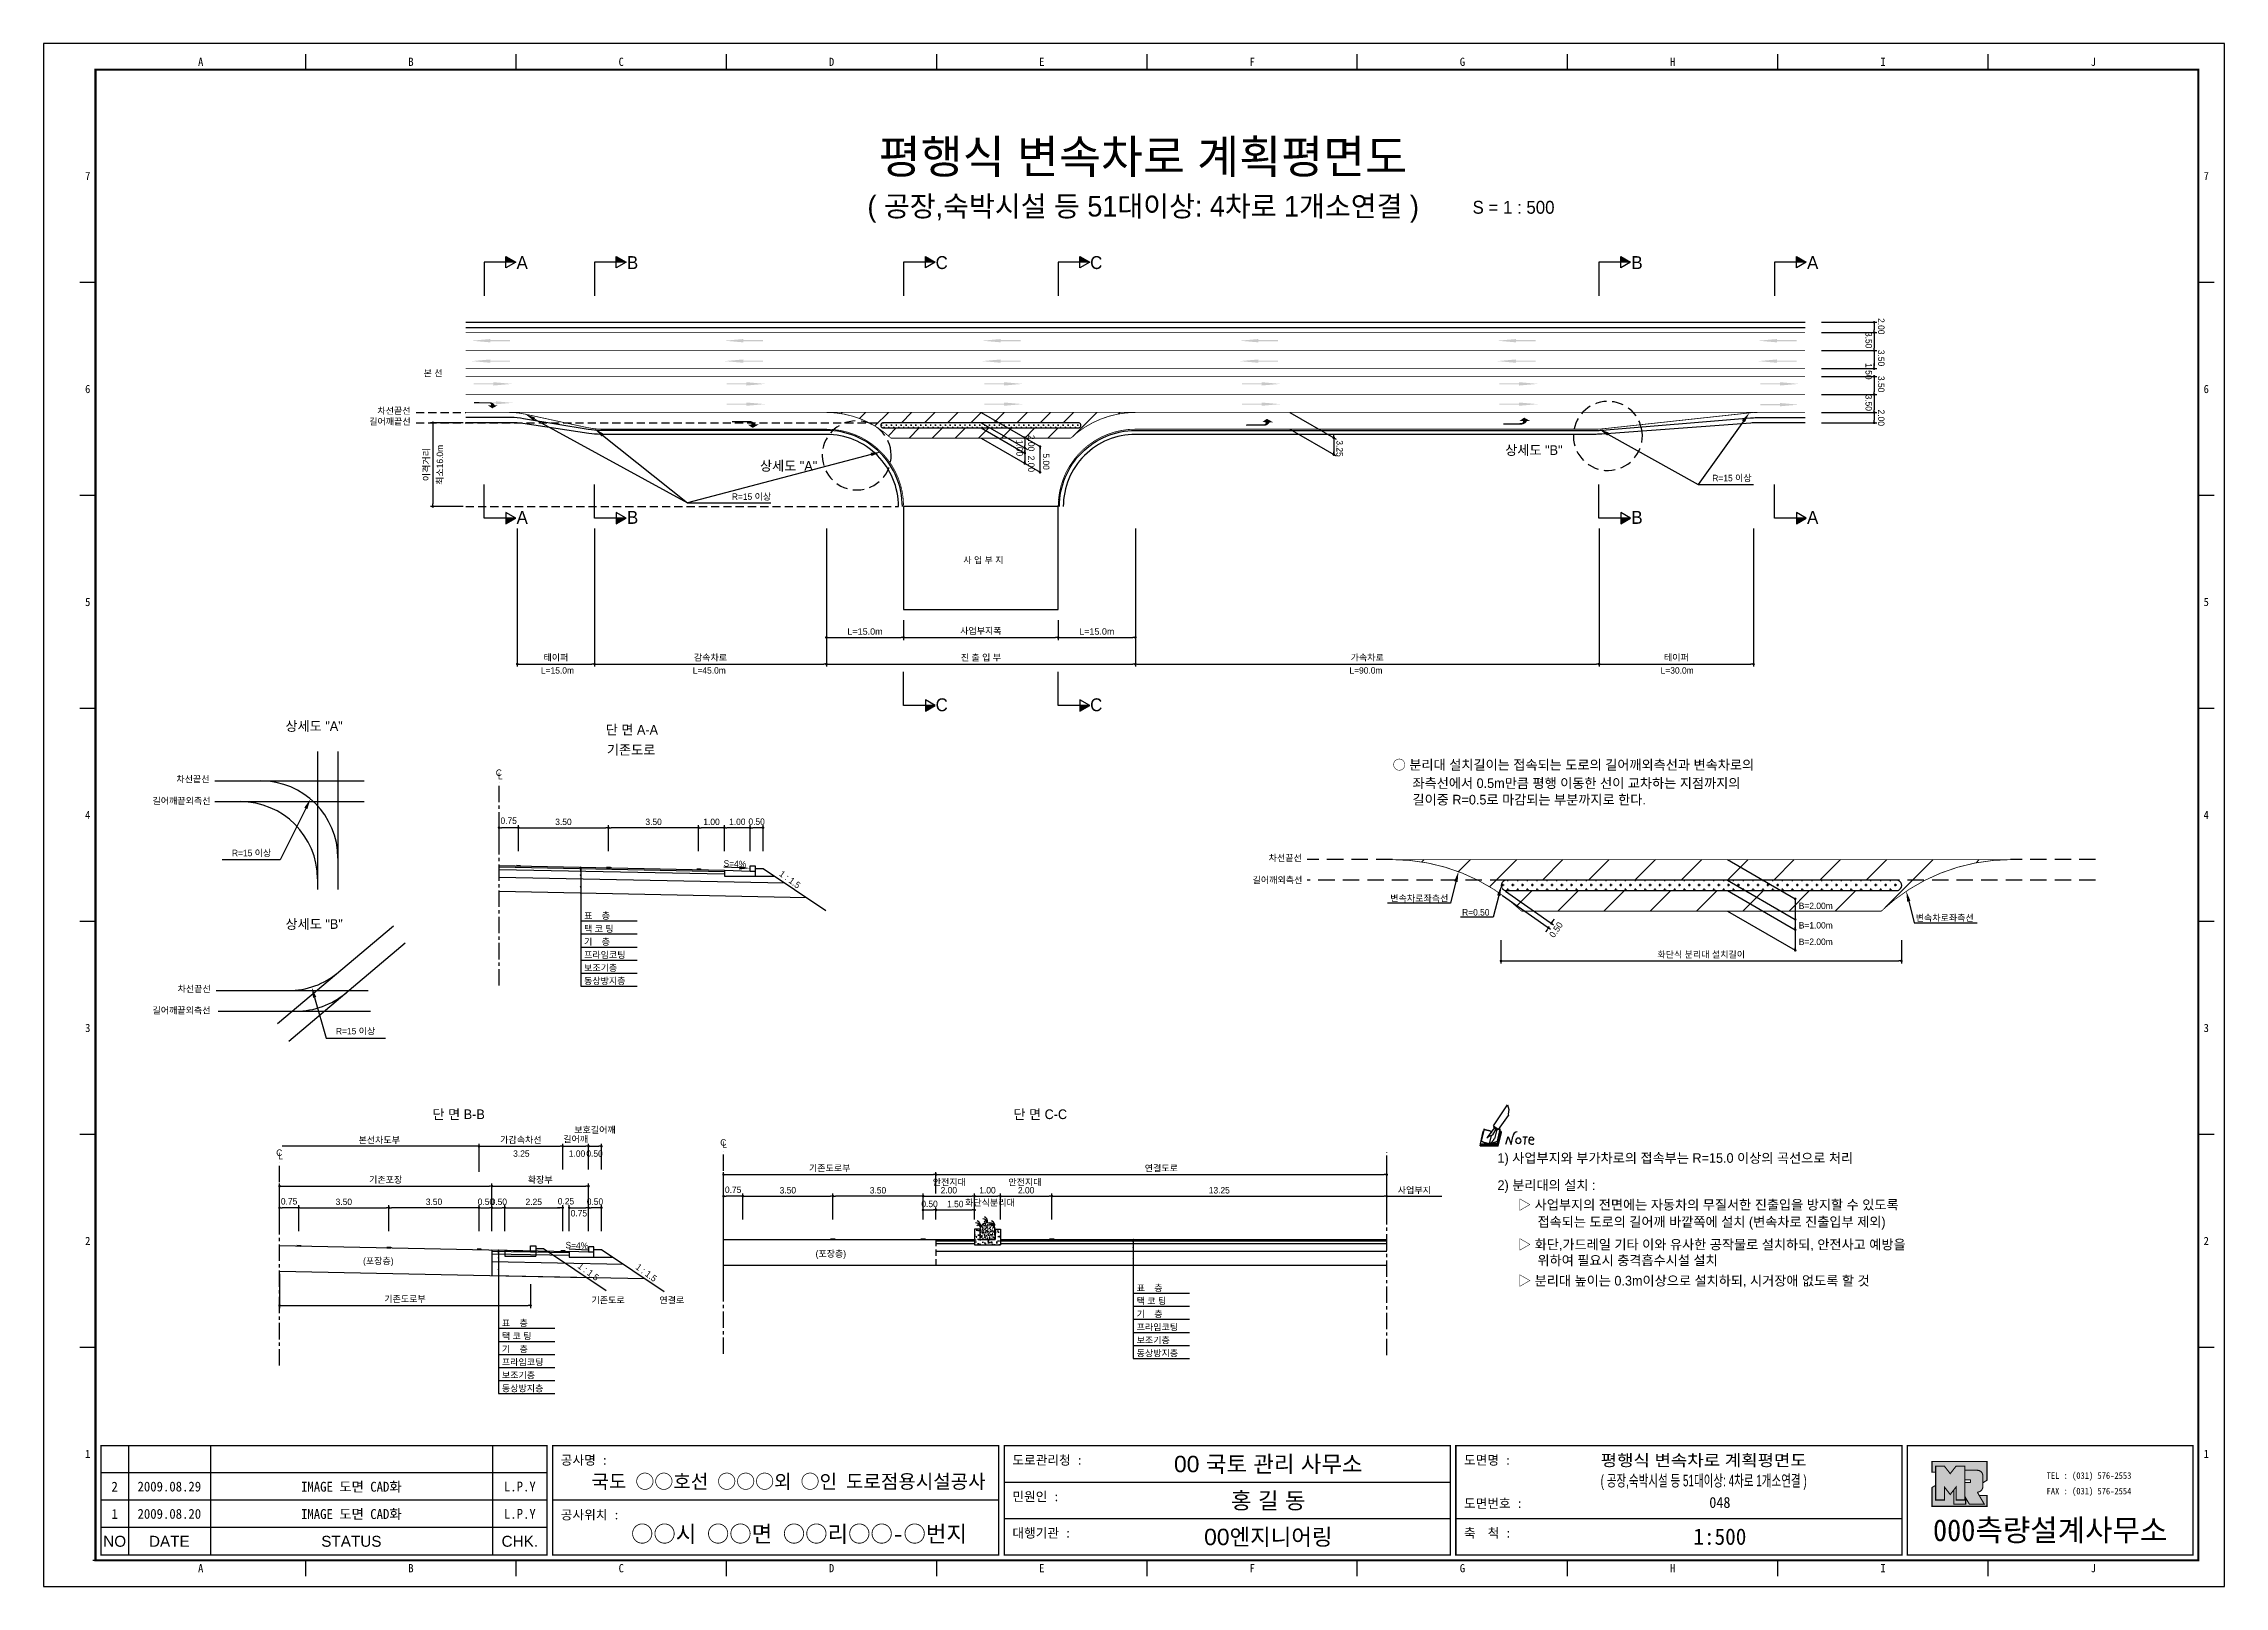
# Model space of a CAD drawing. Header units: millimetres. Extents: x 491 to 914, y -3 to 296.
import ezdxf
from ezdxf.enums import TextEntityAlignment as Align

# ---------------------------------------------------------------- set-up
doc = ezdxf.new("R2010")
doc.units = ezdxf.units.MM
doc.linetypes.add('CENTER', pattern=[50.8, 31.75, -6.35, 6.35, -6.35])
doc.linetypes.add('HIDDEN', pattern=[9.525, 6.35, -3.175])
for name, color, linetype in [('CC-GSTR-0004', 4, 'Continuous'), ('CM-LANE-0030', 30, 'Continuous'), ('CZ-DIMT-0002', 7, 'Continuous'), ('CZ-EXST-0002', 1, 'Continuous'), ('CZ-LIN1-0007', 7, 'Continuous'), ('CZ-LIN2-0003', 3, 'Continuous'), ('CZ-LINE-0001', 7, 'Continuous'), ('CZ-TEXT-BOX0', 7, 'Continuous'), ('TITLE', 7, 'Continuous')]:
    doc.layers.add(name, color=color, linetype=linetype)
doc.styles.add('견고딕', font='arial.ttf')
doc.styles.add('돋움', font='')
doc.styles.add('돋음체', font='')
doc.styles.get('돋움').set_extended_font_data('Dotum')
doc.styles.get('돋음체').set_extended_font_data('DotumChe')

msp = doc.modelspace()

# ---------------------------------------------------------------- texts
at = {"layer": 'CZ-DIMT-0002', "style": '돋움'}
for s, height, p in [('A', 2.5, (583.97, 253.74)), ('B', 2.5, (605.4, 253.74)), ('C', 2.5, (665.41, 253.74)), ('C', 2.5, (695.41, 253.74)), ('B', 2.5, (800.4, 253.74)), ('A', 2.5, (834.5, 253.74)), ('본 선', 1.25, (566.68, 232.29)), ('차선끝선', 1.25, (559.09, 224.99)), ('길어깨끝선', 1.25, (558.29, 222.9)), ('상세도 "B"', 1.875, (780.37, 217.35)), ('상세도 "A"', 1.875, (635.69, 214.29)), ('R=15 이상', 1.25, (818.83, 211.93)), ('R=15 이상', 1.25, (628.49, 208.32)), ('A', 2.5, (583.97, 204.29)), ('B', 2.5, (605.4, 204.29)), ('B', 2.5, (800.4, 204.29)), ('A', 2.5, (834.5, 204.29)), ('사 업 부 지', 1.25, (673.51, 196)), ('L=15.0m', 1.25, (590.82, 174.6)), ('L=45.0m', 1.25, (620.29, 174.6)), ('L=90.0m', 1.25, (747.77, 174.6)), ('L=30.0m', 1.25, (808.19, 174.6)), ('C', 2.5, (665.41, 167.93)), ('C', 2.5, (695.41, 167.93)), ('차선끝선', 1.25, (520.06, 153.49)), ('C', 1.25, (579.44, 154.75)), ('L', 1.25, (579.7, 154.1)), ('길어깨끝외측선', 1.25, (517.83, 149.29)), ('R=15 이상', 1.25, (531.44, 139.17)), ('차선끝선', 1.25, (732.11, 138.21)), ('차선끝선', 1.25, (520.29, 112.81)), ('길어깨끝외측선', 1.25, (517.83, 108.63)), ('R=15 이상', 1.25, (551.63, 104.6)), ('C', 1.25, (536.81, 81.01)), ('L', 1.25, (537.07, 80.36)), ('C', 1.25, (623.01, 82.99)), ('L', 1.25, (623.27, 82.59))]:
    msp.add_text(s, height=height, dxfattribs=at).set_placement(p, align=Align.MIDDLE_CENTER)
for s, rotation, p in [('2.00', 270, (847.19, 242.97)), ('3.50', 270, (844.75, 240.28)), ('1.50', 270, (844.75, 234.22)), ('3.50', 270, (847.19, 236.81)), ('3.50', 270, (847.19, 231.74)), ('3.50', 270, (844.75, 228.13)), ('2.00', 270, (847.19, 225.21)), ('최소16.0m', 90, (568.62, 210.6))]:
    msp.add_text(s, height=1.25, rotation=rotation, dxfattribs=at).set_placement(p)
for s, p in [('○ 분리대 설치길이는 접속되는 도로의 길어깨외측선과 변속차로의', (752.96, 156.28)), ('좌측선에서 0.5m만큼 평행 이동한 선이 교차하는 지점까지의', (756.81, 152.72)), ('길이중 R=0.5로 마감되는 부분까지로 한다.', (756.81, 149.52)), ('1) 사업부지와 부가차로의 접속부는 R=15.0 이상의 곡선으로 처리', (773.31, 79.98)), ('2) 분리대의 설치 :', (773.31, 74.71)), ('▷ 사업부지의 전면에는 자동차의 무질서한 진출입을 방지할 수 있도록', (777.29, 70.91)), ('접속되는 도로의 길어깨 바깥쪽에 설치 (변속차로 진출입부 제외)', (781.07, 67.59)), ('▷ 화단,가드레일 기타 이와 유사한 공작물로 설치하되, 안전사고 예방을', (777.29, 63.19)), ('위하여 필요시 충격흡수시설 설치', (781.07, 60.12)), ('▷ 분리대 높이는 0.3m이상으로 설치하되, 시거장애 없도록 할 것', (777.29, 56.17))]:
    msp.add_text(s, height=1.875, dxfattribs=at).set_placement(p, align=Align.MIDDLE_LEFT)
for s, rotation, p in [('S=4%', 357.7094, (625.27, 137.08)), ('1 : 1.5', 323.8881, (635.94, 134.04)), ('S=4%', 357.7094, (594.58, 63.01)), ('1 : 1.5', 323.8881, (596.82, 57.92)), ('1 : 1.5', 323.8881, (608.07, 57.72))]:
    msp.add_text(s, height=1.25, rotation=rotation, dxfattribs=at).set_placement(p, align=Align.MIDDLE_CENTER)
for s, p in [('길어깨외측선', (725.76, 133.3)), ('표    층', (595.98, 126.37)), ('변속차로좌측선', (752.5, 129.75)), ('R=0.50', (766.44, 127.03)), ('B=2.00m', (831.8, 128.29)), ('변속차로좌측선', (854.49, 125.95)), ('택 코 팅', (595.98, 123.84)), ('B=1.00m', (831.8, 124.51)), ('프라임코팅', (595.98, 118.78)), ('기    층', (595.98, 121.31)), ('B=2.00m', (831.8, 121.32)), ('보조기층', (595.98, 116.25)), ('동상방지층', (595.98, 113.72)), ('3.25', (582.22, 80.21)), ('1.00', (593.03, 80.21)), ('0.50', (596.43, 80.21)), ('안전지대', (663.68, 74.67)), ('화단식분리대', (669.95, 70.69)), ('안전지대', (678.34, 74.67)), ('사업부지', (753.95, 73.1)), ('(포장층)', (553.08, 59.37)), ('(포장층)', (640.93, 60.78)), ('표    층', (703.26, 54.13)), ('기존도로', (597.42, 51.77)), ('연결로', (610.61, 51.77)), ('택 코 팅', (703.26, 51.6)), ('표    층', (580.03, 47.32)), ('프라임코팅', (703.26, 46.53)), ('기    층', (703.26, 49.07)), ('기    층', (580.03, 42.26)), ('택 코 팅', (580.03, 44.79)), ('보조기층', (703.26, 44)), ('동상방지층', (703.26, 41.47)), ('프라임코팅', (580.03, 39.73)), ('보조기층', (580.03, 37.2)), ('동상방지층', (580.03, 34.66))]:
    msp.add_text(s, height=1.25, dxfattribs=at).set_placement(p)
at = {"layer": 'CZ-DIMT-0002', "char_height": 1.25, "attachment_point": 5, "style": '돋움'}
for s, insert, rotation in [('\\A1;2.00', (682.79, 218.71), 270), ('1.00', (680.53, 217.76), 270), ('2.00', (682.79, 214.68), 270), ('5.00', (685.68, 215.11), 270), ('3.25', (742.67, 217.65), 270), ('\\A1;0.50', (784.68, 124.27), 54.9032)]:
    msp.add_mtext(s, dxfattribs=dict(at, insert=insert, rotation=rotation))
at = {"layer": 'CZ-DIMT-0002', "insert": (556.22, 83.4), "char_height": 1.25, "attachment_point": 5, "style": '돋움'}
msp.add_mtext('본선차도부', dxfattribs=at)
at = {"layer": 'CZ-LINE-0001', "insert": (565.44, 214.53), "char_height": 1.25, "attachment_point": 5, "rotation": 90, "style": '돋움'}
msp.add_mtext('\\A1;이격거리', dxfattribs=at)
at = {"layer": 'CZ-LINE-0001', "char_height": 1.25, "attachment_point": 5, "style": '돋움'}
for s, insert in [('\\A1;{\\fArial|b0|i0|c0|p32;L=15.0m}', (650.52, 182.14)), ('\\A1;사업부지폭', (673.02, 182.2)), ('\\A1;{\\fArial|b0|i0|c0|p32;L=15.0m}', (695.52, 182.14)), ('\\A1;테이퍼', (590.52, 177.03)), ('\\A1;감속차로', (620.52, 177.03)), ('\\A1;진 출 입 부', (673.02, 177.03)), ('\\A1;가속차로', (748.02, 177.03)), ('\\A1;테이퍼', (808.02, 177.03)), ('\\A1;0.75', (581.35, 145.43)), ('\\A1;3.50', (591.98, 145.21)), ('\\A1;3.50', (609.48, 145.21)), ('\\A1;1.00', (620.73, 145.21)), ('\\A1;1.00', (625.73, 145.21)), ('\\A1;0.50', (629.48, 145.24)), ('\\A1;화단식 분리대 설치길이', (812.86, 119.41)), ('\\A1;보호길어깨', (598.1, 85.37)), ('\\A1;가감속차선', (583.72, 83.45)), ('\\A1;길어깨', (594.35, 83.58)), ('\\A1;기존포장', (557.47, 75.7)), ('\\A1;확장부', (587.47, 75.7)), ('\\A1;기존도로부', (643.67, 77.94)), ('\\A1;연결도로', (708.05, 77.93)), ('\\A1;0.75', (538.72, 71.57)), ('\\A1;3.50', (549.35, 71.47)), ('\\A1;3.50', (566.85, 71.47)), ('\\A1;0.50', (576.93, 71.48)), ('\\A1;0.50', (579.43, 71.48)), ('\\A1;2.25', (586.22, 71.47)), ('\\A1;0.25', (592.47, 71.58)), ('\\A1;0.50', (598.1, 71.5)), ('\\A1;0.75', (624.92, 73.81)), ('\\A1;3.50', (635.55, 73.71)), ('\\A1;3.50', (653.05, 73.71)), ('\\A1;2.00', (666.8, 73.71)), ('\\A1;1.00', (674.3, 73.71)), ('\\A1;2.00', (681.8, 73.71)), ('\\A1;13.25', (719.3, 73.71)), ('\\A1;0.75', (594.97, 69.25)), ('\\A1;0.50', (663.05, 71.06)), ('\\A1;1.50', (668.05, 71.04)), ('\\A1;기존도로부', (561.22, 52.56))]:
    msp.add_mtext(s, dxfattribs=dict(at, insert=insert))
at = {"layer": 'CZ-TEXT-BOX0', "style": '돋움'}
for s, p in [('상세도 "A"', (543.57, 163.8)), ('단 면 A-A', (605.26, 163.08)), ('기존도로', (605.11, 159.18)), ('상세도 "B"', (543.58, 125.38)), ('단 면 B-B', (571.63, 88.47)), ('단 면 C-C', (684.54, 88.47))]:
    msp.add_text(s, height=1.875, dxfattribs=at).set_placement(p, align=Align.MIDDLE_CENTER)
at = {"layer": 'TITLE', "color": 3, "linetype": 'Continuous', "style": '돋음체'}
for s, p in [('A', (521.56, 292.7)), ('B', (562.38, 292.7)), ('C', (603.2, 292.7)), ('D', (644.03, 292.7)), ('E', (684.85, 292.7)), ('F', (725.68, 292.7)), ('G', (766.5, 292.7)), ('H', (807.33, 292.7)), ('I', (848.15, 292.7)), ('J', (888.98, 292.7)), ('7', (499.63, 270.53)), ('7', (910.9, 270.53)), ('6', (499.63, 229.2)), ('6', (910.9, 229.2)), ('5', (499.63, 187.87)), ('5', (910.9, 187.87)), ('4', (499.63, 146.54)), ('4', (910.9, 146.54)), ('3', (499.63, 105.21)), ('3', (910.9, 105.21)), ('2', (499.63, 63.89)), ('2', (910.9, 63.89)), ('1', (499.63, 22.56)), ('1', (910.9, 22.56)), ('A', (521.56, 0.38)), ('B', (562.38, 0.38)), ('C', (603.2, 0.38)), ('D', (644.03, 0.38)), ('E', (684.85, 0.38)), ('F', (725.68, 0.38)), ('G', (766.5, 0.38)), ('H', (807.33, 0.38)), ('I', (848.15, 0.38)), ('J', (888.98, 0.38))]:
    msp.add_text(s, height=1.59, dxfattribs=at).set_placement(p, align=Align.MIDDLE)
at = {"layer": 'TITLE', "style": '돋움'}
for s, height, p in [('평행식 변속차로 계획평면도', 6.5, (704.48, 274.31)), ('( 공장,숙박시설 등 51대이상: 4차로 1개소연결 )', 4, (704.53, 264.68))]:
    msp.add_text(s, height=height, dxfattribs=at).set_placement(p, align=Align.MIDDLE_CENTER)
msp.add_text('S = 1 : 500', height=2.5, dxfattribs=at).set_placement((768.47, 264.47), align=Align.MIDDLE_LEFT)
at = {"layer": 'TITLE', "style": '돋음체'}
for s, p in [('공사명 : ', (591.47, 20.46)), ('도로관리청 :', (679.14, 20.46)), ('도면명 :', (766.81, 20.46)), ('민원인 :', (679.14, 13.38)), ('도면번호 :', (766.81, 12.06)), ('공사위치 :', (591.47, 9.84)), ('대행기관 :', (679.14, 6.31)), ('축  척 :', (766.81, 6.31))]:
    msp.add_text(s, height=1.804, dxfattribs=at).set_placement(p)
at = {"layer": 'TITLE', "color": 7, "linetype": 'Continuous'}
for s, height, style, p in [('00 국토 관리 사무소', 3.1832, '견고딕', (728.81, 20.63)), ('국도 ○○호선 ○○○외 ○인 도로점용시설공사', 2.7, '돋음체', (635.68, 17.24)), ('홍 길 동', 3.183, '견고딕', (728.81, 13.56)), ('○○시 ○○면 ○○리○○-○번지', 3.1832, '돋음체', (637.71, 7.08)), ('00엔지니어링', 3.183, '견고딕', (728.81, 6.48))]:
    msp.add_text(s, height=height, dxfattribs=dict(at, style=style)).set_placement(p, align=Align.MIDDLE)
at = {"layer": 'TITLE', "style": '돋움'}
for s, width, p, p2 in [('평행식 변속차로 계획평면도', 1.010039, (793.34, 20.2), (833.34, 20.2)), ('( 공장,숙박시설 등 51대이상: 4차로 1개소연결 )', 0.586912, (793.34, 16.25), (833.34, 16.25))]:
    msp.add_text(s, height=2.25, dxfattribs=dict(at, width=width)).set_placement(p, p2, align=Align.FIT)
at = {"layer": 'TITLE', "color": 1, "linetype": 'Continuous', "style": '돋음체'}
msp.add_text('2', height=1.91, dxfattribs=at).set_placement((504.86, 16.21), align=Align.MIDDLE)
at = {"layer": 'TITLE', "linetype": 'Continuous'}
for s, height, style, p in [('2009.08.29', 1.91, '돋음체', (515.47, 16.21)), ('L.P.Y', 1.91, '돋음체', (583.51, 16.21)), ('048', 2.122, '돋음체', (816.48, 13.12)), ('1', 1.91, '돋음체', (504.86, 10.91)), ('2009.08.20', 1.91, '돋음체', (515.47, 10.91)), ('L.P.Y', 1.91, '돋음체', (583.51, 10.91)), ('NO', 2.122, '견고딕', (504.86, 5.6)), ('DATE', 2.122, '견고딕', (515.47, 5.6)), ('STATUS', 2.122, '견고딕', (550.81, 5.6)), ('CHK.', 2.122, '견고딕', (583.51, 5.6)), ('1:500', 3.183, '돋음체', (816.48, 6.48))]:
    msp.add_text(s, height=height, dxfattribs=dict(at, style=style)).set_placement(p, align=Align.MIDDLE)
at = {"layer": 'TITLE', "style": '돋음체'}
for p in [(550.81, 16.21), (550.81, 10.91)]:
    msp.add_text('IMAGE 도면 CAD화', height=1.9099, dxfattribs=at).set_placement(p, align=Align.MIDDLE)
at = {"layer": 'TITLE', "color": 180, "style": '돋음체'}
for s, p in [('TEL : (031) 576-2553', (879.91, 17.72)), ('FAX : (031) 576-2554', (879.91, 14.7))]:
    msp.add_text(s, height=1.2733, dxfattribs=at).set_placement(p)
msp.add_text('000측량설계사무소', height=4.244, dxfattribs=at).set_placement((880.61, 5.63), align=Align.CENTER)

# ---------------------------------------------------------------- blocks, each defined once
blk = doc.blocks.new('note')
for p, q in [((0.85, 3.5), (3.53, 7.57)), ((1.8, 2.79), (3.74, 5.46)), ((3.53, 7.57), (3.8, 6.64)), ((3.8, 6.64), (3.69, 5.72)), ((3.69, 5.72), (3.74, 5.46)), ((-1.24, 2.36), (-1.77, 0)), ((-1.77, 0), (1.77, 0)), ((-1.77, 0), (-1.77, -0.3)), ((-1.53, 0.52), (-1.55, 0.54)), ((-1.01, 2.9), (-1.53, 0.52)), ((-1.48, 0.48), (-1.53, 0.52)), ((-1.43, 0.44), (-1.48, 0.48)), ((-1.38, 0.41), (-1.43, 0.44)), ((-1.33, 0.4), (-1.38, 0.41)), ((-1.27, 0.37), (-1.33, 0.4)), ((-1.22, 0.35), (-1.27, 0.37)), ((-1.13, 2.36), (-1.24, 2.36)), ((-1.17, 0.33), (-1.22, 0.35)), ((-1.12, 0.32), (-1.17, 0.33)), ((-1.02, 0.25), (-1.12, 0.32)), ((-0.97, 0.22), (-1.02, 0.25)), ((-1, 2.9), (-1.01, 2.9)), ((-0.98, 2.85), (-1, 2.9)), ((-0.95, 2.8), (-0.98, 2.85)), ((-0.93, 0.21), (-0.97, 0.22)), ((-0.9, 2.75), (-0.95, 2.8)), ((-0.88, 0.19), (-0.93, 0.21)), ((-0.85, 2.72), (-0.9, 2.75)), ((-0.8, 0.18), (-0.88, 0.19)), ((-0.79, 2.69), (-0.85, 2.72)), ((-0.75, 0.17), (-0.8, 0.18)), ((-0.74, 2.68), (-0.79, 2.69)), ((-0.7, 0.16), (-0.75, 0.17)), ((-0.69, 2.65), (-0.74, 2.68)), ((-0.64, 0.15), (-0.7, 0.16)), ((-0.64, 2.65), (-0.69, 2.65)), ((-0.59, 2.63), (-0.64, 2.65)), ((-0.58, 0.14), (-0.64, 0.15)), ((-0.54, 2.62), (-0.59, 2.63)), ((-0.53, 0.13), (-0.58, 0.14)), ((-0.48, 2.61), (-0.54, 2.62)), ((-0.48, 0.12), (-0.53, 0.13)), ((-0.43, 2.61), (-0.48, 2.61)), ((-0.43, 0.11), (-0.48, 0.12)), ((0.75, 2.77), (-0.46, 1.16)), ((0.37, 2.24), (-0.46, 1.16)), ((-0.46, 1.16), (-0.08, 1.47)), ((-0.38, 2.59), (-0.43, 2.61)), ((-0.38, 0.08), (-0.43, 0.11)), ((-0.33, 2.59), (-0.38, 2.59)), ((-0.29, 0.06), (-0.38, 0.08)), ((-0.27, 2.58), (-0.33, 2.59)), ((-0.23, 0.05), (-0.29, 0.06)), ((-0.22, 2.57), (-0.27, 2.58)), ((-0.16, 0.04), (-0.23, 0.05)), ((-0.17, 2.56), (-0.22, 2.57)), ((-0.12, 2.55), (-0.17, 2.56)), ((-0.11, 0.03), (-0.16, 0.04)), ((-0.07, 2.53), (-0.12, 2.55)), ((-0.04, 0.02), (-0.11, 0.03)), ((-0.08, 1.47), (0.72, 1.75)), ((-0.01, 2.51), (-0.07, 2.53)), ((-0.05, -0.3), (-0.05, 0)), ((0, 0), (-0.04, 0.02)), ((0.04, 2.5), (-0.01, 2.51)), ((0.37, 1.63), (0, 0)), ((0, 0), (1.6, 0.53)), ((0, 0), (1.65, 0.18)), ((0, 0.01), (0.06, 0.04)), ((0, -0.3), (0, 0)), ((0.09, 2.48), (0.04, 2.5)), ((0.05, -0.3), (0.05, 0)), ((0.06, 0.04), (0.11, 0.07)), ((0.14, 2.48), (0.09, 2.48)), ((0.11, 0.07), (0.16, 0.09)), ((0.2, 2.47), (0.14, 2.48)), ((0.16, 0.09), (0.21, 0.12)), ((0.26, 2.43), (0.18, 2.46)), ((0.21, 0.12), (0.27, 0.14)), ((0.34, 2.4), (0.26, 2.43)), ((0.27, 0.14), (0.36, 0.19)), ((0.45, 2.37), (0.34, 2.4)), ((0.36, 0.19), (0.41, 0.22)), ((0.41, 0.22), (0.46, 0.27)), ((0.46, 0.27), (0.51, 0.3)), ((0.51, 0.3), (0.56, 0.34)), ((0.56, 0.34), (0.6, 0.4)), ((0.6, 0.4), (0.64, 0.45)), ((0.64, 0.45), (0.67, 0.51)), ((0.67, 0.51), (0.74, 0.58)), ((0.72, 1.75), (1.16, 2.53)), ((0.74, 0.58), (0.79, 0.63)), ((1, 3.1), (0.75, 2.77)), ((0.79, 0.63), (0.83, 0.68)), ((0.83, 0.68), (0.86, 0.73)), ((0.85, 3.5), (1.8, 2.79)), ((1, 3.4), (0.85, 3.21)), ((0.85, 3.21), (1.52, 2.71)), ((0.86, 0.73), (0.89, 0.79)), ((0.89, 0.84), (0.92, 0.89)), ((0.89, 0.79), (0.89, 0.84)), ((0.92, 0.89), (0.96, 0.95)), ((0.96, 0.95), (1.01, 0.97)), ((1.47, 2.74), (1.01, 0.97)), ((1.16, 2.53), (1.37, 2.82)), ((2.13, 2.84), (1.44, 2.63)), ((1.52, 2.71), (1.66, 2.9)), ((1.6, 0.53), (2.13, 2.84)), ((1.65, 0.18), (2.19, 2.48)), ((1.77, 0), (2.3, 2.36)), ((1.77, -0.3), (2.3, 2.07)), ((1.77, -0.38), (2.3, 1.99)), ((1.77, -0.44), (2.3, 1.93)), ((1.77, 0), (1.77, -0.3)), ((2.19, 2.48), (2.04, 2.47)), ((2.3, 2.36), (2.16, 2.36)), ((2.3, 2.36), (2.3, 2.07)), ((3.21, -0.08), (3.68, 1.4)), ((3.68, 1.4), (4.26, -0.14)), ((4.26, -0.14), (4.56, 1.44)), ((6.55, 1.34), (7.46, 1.34)), ((7.01, 1.34), (6.87, -0.11)), ((7.71, 0.77), (7.71, 0.55)), ((7.71, 0.77), (8.67, 0.77)), ((-1.77, -0.3), (1.77, -0.3)), ((-1.77, -0.43), (-1.77, -0.3)), ((-1.77, -0.37), (1.77, -0.37)), ((-1.77, -0.43), (1.77, -0.43))]:
    blk.add_line(p, q)
for centre, major_axis, start_param, end_param in [((0.4, 2.31), (0.0702, 0.0702), 3.283946, 6.425539), ((5.68, 1.23), (-0.806, 0.806), -0.591174, 0.597824), ((5.66, 0.58), (-0.378, 0.378), 3.926991, 10.210176), ((8.3, 0.49), (0.422, 0.422), 2.265602, 4.634911), ((8.19, 0.77), (-0.342, 0.342), 3.926991, 7.068583)]:
    blk.add_ellipse(centre, major_axis=major_axis, ratio=1, start_param=start_param, end_param=end_param)
blk = doc.blocks.new('_Dot')
at = {"color": 0, "linetype": 'ByBlock', "lineweight": -2}
blk.add_line((-0.5, 0), (-1, 0), dxfattribs=at)
at = {"color": 0, "linetype": 'ByBlock', "const_width": 0.5}
blk.add_lwpolyline([(-0.25, 0, 1), (0.25, 0, 1)], format="xyb", close=True, dxfattribs=at)

# ---------------------------------------------------------------- hatches: boundary and pattern name
at = {"layer": 'CM-LANE-0030'}
h = msp.add_hatch(dxfattribs=at)
h.set_pattern_fill('ANSI31', color=256, style=0)
h.set_pattern_definition([(45, (3.0733, 452.71), (-2.245064, 2.245064), [])])
h.paths.add_polyline_path([(690.47, 219.66, -0.191871), (703.02, 224.66), (643.02, 224.66, -0.191871), (655.57, 219.66)])
h.paths.add_polyline_path([(653.93, 221.66, 0.002096), (653.8, 221.75, -0.732581), (654.09, 222.66), (691.95, 222.66, -0.732581), (692.24, 221.75, 0.002096), (692.11, 221.66)], flags=16)
h = msp.add_hatch(dxfattribs=at)
h.set_pattern_fill('ANSI31', color=256, scale=2, style=0)
h.set_pattern_definition([(45, (-526.982, 593.985), (-4.490128, 4.490128), [])])
h.paths.add_polyline_path([(847.81, 127.88, -0.191871), (872.91, 137.88), (752.91, 137.88, -0.191871), (778.01, 127.88)])
h.paths.add_polyline_path([(774.73, 131.88, 0.002096), (774.47, 132.06, -0.732581), (775.04, 133.88), (850.77, 133.88, -0.732581), (851.35, 132.06, 0.002096), (851.09, 131.88)], flags=16)
at = {"layer": 'CZ-EXST-0002'}
h = msp.add_hatch(dxfattribs=at)
h.set_pattern_fill('AR-CONC', color=256, scale=0.01, style=0)
h.set_pattern_definition([(50, (-436.3201, 3547.0102), (1.8218467, -0.15939086), [0.1905, -2.0955]), (355, (-436.3201, 3547.0102), (-0.3524283, 1.9105664), [0.1524, -1.6764]), (100.451, (-436.1683, 3546.997), (1.469425, 1.7511669), [0.1619, -1.7809]), (46.1842, (-436.32, 3547.5182), (2.7107904, -0.4204233), [0.28575, -3.14325]), (96.6356, (-436.0942, 3547.4832), (2.3740423, 2.4742556), [0.24285, -2.67135]), (351.184, (-436.32, 3547.5182), (2.374046, 2.4742512), [0.2286, -2.5146]), (21, (-436.0661, 3547.3912), (1.5161488, -1.0226552), [0.1905, -2.0955]), (326, (-436.0661, 3547.3912), (0.6180203, 1.8418797), [0.1524, -1.6764]), (71.4514, (-435.9398, 3547.306), (2.1341649, 0.8192286), [0.1619, -1.7809]), (37.5, (-436.3201, 3547.0102), (0.03088603, 0.84555039), [0, -1.65608, 0, -1.7018, 0, -1.68275]), (7.5, (-436.3201, 3547.0102), (0.66819663, 1.00180575), [0, -0.97028, 0, -1.61798, 0, -0.64135]), (327.5, (-436.8865, 3547.0102), (1.35590595, -0.05728744), [0, -0.635, 0, -1.9812, 0, -2.6289]), (317.5, (-437.1405, 3547.0102), (1.4812918, 0.2542649), [0, -0.8255, 0, -1.31572, 0, -1.8669])])
h.paths.add_polyline_path([(676.8, 63.16), (676.8, 66.16), (675.8, 66.16), (675.8, 64.16), (672.8, 64.16), (672.8, 66.16), (671.8, 66.16), (671.8, 63.16)])
h = msp.add_hatch(dxfattribs=at)
h.set_pattern_fill('AR-SAND', color=256, scale=0.01, style=0)
h.set_pattern_definition([(37.5, (-436.3201, 3547.01022), (-0.016000313, 0.489413237), [0, -0.38608, 0, -0.4318, 0, -0.41275]), (7.5, (-436.3201, 3547.0102), (0.44952328, 0.7168251), [0, -0.20828, 0, -0.34798, 0, -0.13335]), (327.5, (-436.6325, 3547.01022), (0.79099237, 0.001437185), [0, -0.127, 0, -0.4572, 0, -0.5969]), (317.5, (-436.6325, 3547.0102), (0.76355645, 0.22292932), [0, -0.0635, 0, -0.29972, 0, -0.3429])])
edge = h.paths.add_edge_path()
edge.add_ellipse((674.3, 66.16), major_axis=(-1.5, 0), ratio=0.829212, start_angle=180, end_angle=360)
edge.add_line((672.8, 66.16), (672.8, 64.16))
edge.add_line((672.8, 64.16), (675.8, 64.16))
edge.add_line((675.8, 64.16), (675.8, 66.16))
at = {"layer": 'CZ-LIN1-0007'}
for points in [[(577.77, 238.9), (577.77, 238.69), (581.6, 238.69), (581.6, 238.47), (577.77, 238.47), (577.77, 238.26), (574.12, 238.58)], [(626.89, 238.9), (626.89, 238.69), (630.72, 238.69), (630.72, 238.47), (626.89, 238.47), (626.89, 238.26), (623.24, 238.58)], [(676.89, 238.9), (676.89, 238.69), (680.72, 238.69), (680.72, 238.47), (676.89, 238.47), (676.89, 238.26), (673.24, 238.58)], [(726.89, 238.9), (726.89, 238.69), (730.72, 238.69), (730.72, 238.47), (726.89, 238.47), (726.89, 238.26), (723.24, 238.58)], [(776.89, 238.9), (776.89, 238.69), (780.72, 238.69), (780.72, 238.47), (776.89, 238.47), (776.89, 238.26), (773.24, 238.58)], [(827.54, 238.9), (827.54, 238.69), (831.36, 238.69), (831.36, 238.47), (827.54, 238.47), (827.54, 238.26), (823.89, 238.58)], [(577.77, 234.94), (577.77, 234.73), (581.6, 234.73), (581.6, 234.52), (577.77, 234.52), (577.77, 234.3), (574.12, 234.62)], [(626.89, 234.94), (626.89, 234.73), (630.72, 234.73), (630.72, 234.52), (626.89, 234.52), (626.89, 234.3), (623.24, 234.62)], [(676.89, 234.94), (676.89, 234.73), (680.72, 234.73), (680.72, 234.52), (676.89, 234.52), (676.89, 234.3), (673.24, 234.62)], [(726.89, 234.94), (726.89, 234.73), (730.72, 234.73), (730.72, 234.52), (726.89, 234.52), (726.89, 234.3), (723.24, 234.62)], [(776.89, 234.94), (776.89, 234.73), (780.72, 234.73), (780.72, 234.52), (776.89, 234.52), (776.89, 234.3), (773.24, 234.62)], [(827.54, 234.94), (827.54, 234.73), (831.36, 234.73), (831.36, 234.52), (827.54, 234.52), (827.54, 234.3), (823.89, 234.62)], [(578.38, 230.53), (578.38, 230.31), (574.55, 230.31), (574.55, 230.1), (578.38, 230.1), (578.38, 229.88), (582.03, 230.2)], [(627.5, 230.53), (627.5, 230.31), (623.68, 230.31), (623.68, 230.1), (627.5, 230.1), (627.5, 229.88), (631.15, 230.2)], [(677.5, 230.53), (677.5, 230.31), (673.68, 230.31), (673.68, 230.1), (677.5, 230.1), (677.5, 229.88), (681.15, 230.2)], [(727.5, 230.53), (727.5, 230.31), (723.68, 230.31), (723.68, 230.1), (727.5, 230.1), (727.5, 229.88), (731.15, 230.2)], [(777.5, 230.53), (777.5, 230.31), (773.68, 230.31), (773.68, 230.1), (777.5, 230.1), (777.5, 229.88), (781.15, 230.2)], [(828.14, 230.53), (828.14, 230.31), (824.32, 230.31), (824.32, 230.1), (828.14, 230.1), (828.14, 229.88), (831.79, 230.2)], [(577.74, 226.64, -0.267976), (578.64, 226.04), (579.2, 226.04), (578.16, 225.46), (577.33, 226.03), (577.94, 226.03, 0.504994), (577.67, 226.4), (574.62, 226.42), (574.62, 226.66)], [(578.87, 226.81), (578.87, 226.62), (575.44, 226.62), (575.44, 226.43), (578.87, 226.43), (578.87, 226.24), (582.14, 226.52)], [(627.5, 226.59), (627.5, 226.38), (623.68, 226.38), (623.68, 226.16), (627.5, 226.16), (627.5, 225.95), (631.15, 226.27)], [(677.5, 226.59), (677.5, 226.38), (673.68, 226.38), (673.68, 226.16), (677.5, 226.16), (677.5, 225.95), (681.15, 226.27)], [(727.5, 226.59), (727.5, 226.38), (723.68, 226.38), (723.68, 226.16), (727.5, 226.16), (727.5, 225.95), (731.15, 226.27)], [(777.5, 226.59), (777.5, 226.38), (773.68, 226.38), (773.68, 226.16), (777.5, 226.16), (777.5, 225.95), (781.15, 226.27)], [(828.14, 226.49), (828.14, 226.28), (824.32, 226.28), (824.32, 226.06), (828.14, 226.06), (828.14, 225.85), (831.79, 226.17)], [(628.22, 223, -0.267976), (629.25, 222.32), (629.88, 222.32), (628.71, 221.66), (627.76, 222.31), (628.46, 222.31, 0.504994), (628.15, 222.73), (624.68, 222.75), (624.68, 223.02)], [(728.07, 222.08, 0.267976), (729.09, 222.77), (729.72, 222.77), (728.55, 223.42), (727.61, 222.78), (728.3, 222.77, -0.504994), (727.99, 222.35), (724.53, 222.33), (724.53, 222.06)], [(778.01, 222.31, 0.267976), (779.04, 223), (779.67, 222.99), (778.5, 223.65), (777.55, 223), (778.25, 223, -0.504994), (777.94, 222.58), (774.47, 222.56), (774.47, 222.29)], [(583.6, 136.64), (583.6, 136.77), (582.85, 136.78), (582.85, 136.66)], [(601.1, 136.29), (601.1, 136.42), (600.35, 136.43), (600.35, 136.31)], [(618.6, 135.94), (618.6, 136.07), (617.85, 136.08), (617.85, 135.96)], [(644.67, 64.16), (644.67, 64.29), (643.92, 64.29), (643.92, 64.16)], [(662.17, 64.16), (662.17, 64.29), (661.42, 64.29), (661.42, 64.16)], [(687.17, 64.16), (687.17, 64.29), (686.42, 64.29), (686.42, 64.16)], [(540.97, 62.9), (540.97, 63.03), (540.22, 63.04), (540.22, 62.92)], [(558.47, 62.55), (558.47, 62.68), (557.72, 62.69), (557.72, 62.57)], [(575.97, 62.2), (575.97, 62.33), (575.22, 62.34), (575.22, 62.22)], [(592.22, 61.88), (592.22, 62), (591.47, 62.02), (591.47, 61.89)]]:
    msp.add_hatch(color=256, dxfattribs=at).paths.add_polyline_path(points)
at = {"layer": 'CZ-LIN2-0003'}
h = msp.add_hatch(dxfattribs=at)
h.set_pattern_fill('CROSS', color=256, scale=0.075, style=0)
h.set_pattern_definition([(0, (3.0733, 452.7099), (0.47625, 0.47625), [0.238125, -0.714375]), (90, (3.19235, 452.59084), (-0.47625, 0.47625), [0.238125, -0.714375])])
h.paths.add_polyline_path([(654.09, 222.66, 0.732581), (653.8, 221.75, -0.002096), (653.93, 221.66), (692.11, 221.66, -0.002096), (692.24, 221.75, 0.732581), (691.95, 222.66)])
h = msp.add_hatch(dxfattribs=at)
h.set_pattern_fill('CROSS', color=256, scale=0.15, style=0)
h.set_pattern_definition([(0, (-526.9818, 593.9853), (0.9525, 0.9525), [0.47625, -1.42875]), (90, (-526.7436, 593.7472), (-0.9525, 0.9525), [0.47625, -1.42875])])
h.paths.add_polyline_path([(775.04, 133.88, 0.732581), (774.47, 132.06, -0.002096), (774.73, 131.88), (851.09, 131.88, -0.002096), (851.35, 132.06, 0.732581), (850.77, 133.88)])
at = {"layer": 'CZ-LINE-0001'}
for points in [[(580.82, 254.92), (580.82, 253.83), (582.72, 253.83)], [(602.24, 254.92), (602.24, 253.83), (604.14, 253.83)], [(662.26, 254.92), (662.26, 253.83), (664.16, 253.83)], [(692.26, 254.92), (692.26, 253.83), (694.16, 253.83)], [(797.24, 254.92), (797.24, 253.83), (799.14, 253.83)], [(831.35, 254.92), (831.35, 253.83), (833.25, 253.83)], [(582.72, 204.16), (580.82, 204.16), (580.82, 203.06)], [(604.14, 204.16), (602.24, 204.16), (602.24, 203.06)], [(799.14, 204.16), (797.24, 204.16), (797.24, 203.06)], [(833.25, 204.16), (831.35, 204.16), (831.35, 203.06)], [(664.16, 167.79), (662.26, 167.79), (662.26, 166.7)], [(694.16, 167.79), (692.26, 167.79), (692.26, 166.7)]]:
    msp.add_hatch(color=256, dxfattribs=at).paths.add_polyline_path(points)
at = {"layer": 'TITLE', "ltscale": 150}
h = msp.add_hatch(color=8, dxfattribs=at)
edge = h.paths.add_edge_path()
edge.add_line((868.34, 21.08), (857.67, 21.08))
edge.add_line((857.67, 21.08), (857.67, 19))
edge.add_line((857.67, 19), (858.38, 19))
edge.add_line((858.38, 19), (858.38, 20.18))
edge.add_line((858.38, 20.18), (860.07, 20.18))
edge.add_line((860.07, 20.18), (861.2, 18.72))
edge.add_line((861.2, 18.72), (862.33, 20.18))
edge.add_line((862.33, 20.18), (864.02, 20.18))
edge.add_line((864.02, 20.18), (864.02, 19.38))
edge.add_line((864.02, 19.38), (866.46, 19.38))
edge.add_arc((866.46, 18.31), 1.07, 0, 90, ccw=False)
edge.add_line((867.53, 18.31), (867.53, 16.94))
edge.add_line((867.53, 16.94), (868.34, 17.45))
edge.add_line((868.34, 17.45), (868.34, 21.08))
h.paths.add_polyline_path([(861.89, 15.56), (861.2, 14.68), (860.07, 16.13), (860.07, 13.62), (858.38, 13.62), (858.38, 16.47), (857.67, 16.03), (857.67, 12.39), (868.34, 12.39), (868.34, 14.47), (866.84, 14.47), (867.8, 12.82), (864.9, 12.82), (864.2, 14.03), (864.2, 12.82), (861.89, 12.82)])
msp.add_hatch(color=5, dxfattribs=at).paths.add_polyline_path([(864.02, 20.18), (862.33, 20.18), (861.2, 18.72), (860.07, 20.18), (858.38, 20.18), (858.38, 13.62), (860.07, 13.62), (860.07, 16.13), (861.2, 14.68), (862.33, 16.13), (862.33, 13.62), (864.02, 13.62)])
h = msp.add_hatch(color=161, dxfattribs=at)
edge = h.paths.add_edge_path()
edge.add_arc((866.46, 18.31), 1.07, 360, 450)
edge.add_line((866.46, 19.38), (864.02, 19.38))
edge.add_line((864.02, 19.38), (864.02, 17.53))
edge.add_line((864.02, 17.53), (865.02, 17.53))
edge.add_arc((865.02, 17.41), 0.113, 0, 90, ccw=False)
edge.add_line((865.13, 17.41), (865.13, 17.1))
edge.add_arc((865.02, 17.1), 0.113, 270, 360, ccw=False)
edge.add_line((865.02, 16.99), (864.02, 16.99))
edge.add_line((864.02, 16.99), (864.02, 13.62))
edge.add_line((864.02, 13.62), (862.33, 13.62))
edge.add_line((862.33, 13.62), (862.33, 16.13))
edge.add_line((862.33, 16.13), (861.89, 15.56))
edge.add_line((861.89, 15.56), (861.89, 12.82))
edge.add_line((861.89, 12.82), (864.2, 12.82))
edge.add_line((864.2, 12.82), (864.2, 14.03))
edge.add_line((864.2, 14.03), (864.9, 12.82))
edge.add_line((864.9, 12.82), (867.8, 12.82))
edge.add_line((867.8, 12.82), (866.46, 15.14))
edge.add_arc((866.46, 16.21), 1.07, 270, 360)
edge.add_line((867.53, 16.21), (867.53, 18.31))

# ---------------------------------------------------------------- linework, layer by layer
at = {"color": 0, "linetype": 'ByBlock', "lineweight": -2}
for p, q in [((846.43, 241.91), (846.43, 241.66)), ((846.43, 240.41), (846.43, 240.66)), ((846.43, 239.91), (846.43, 239.66)), ((846.43, 236.91), (846.43, 237.16)), ((846.43, 236.41), (846.43, 236.16)), ((846.43, 233.41), (846.43, 233.66)), ((846.43, 233.41), (846.43, 233.66)), ((846.43, 231.41), (846.43, 231.16)), ((846.43, 231.41), (846.43, 231.16)), ((846.43, 228.41), (846.43, 228.66)), ((846.43, 227.91), (846.43, 227.66)), ((846.43, 224.91), (846.43, 225.16)), ((846.43, 224.41), (846.43, 224.16)), ((741.51, 220), (741.51, 220.25)), ((846.43, 222.91), (846.43, 223.16)), ((681.54, 219.5), (681.54, 219.25)), ((681.54, 218), (681.54, 218.25)), ((681.54, 217.5), (681.54, 217.25)), ((681.54, 217), (681.54, 217.25)), ((684.5, 217.79), (684.5, 217.54)), ((741.51, 219.5), (741.51, 219.25)), ((741.51, 216.75), (741.51, 217)), ((681.54, 215), (681.54, 215.25)), ((684.5, 213.29), (684.5, 213.54)), ((831.11, 130.03), (831.11, 129.78)), ((783.07, 124.49), (782.93, 124.28)), ((783.93, 125.72), (784.08, 125.92)), ((831.11, 126.03), (831.11, 125.78)), ((831.11, 124.53), (831.11, 124.78)), ((831.11, 120.53), (831.11, 120.78)), ((575.35, 82.26), (575.1, 82.26))]:
    msp.add_line(p, q, dxfattribs=at)
at = {"color": 0, "linetype": 'ByBlock', "const_width": 0.25}
for points in [[(846.43, 242.03, 1), (846.43, 242.28, 1)], [(846.43, 240.03, 1), (846.43, 240.28, 1)], [(846.43, 240.28, 1), (846.43, 240.03, 1)], [(846.43, 236.53, 1), (846.43, 236.78, 1)], [(846.43, 236.78, 1), (846.43, 236.53, 1)], [(846.43, 233.28, 1), (846.43, 233.03, 1)], [(846.43, 233.28, 1), (846.43, 233.03, 1)], [(846.43, 231.53, 1), (846.43, 231.78, 1)], [(846.43, 231.53, 1), (846.43, 231.78, 1)], [(846.43, 228.03, 1), (846.43, 228.28, 1)], [(846.43, 228.28, 1), (846.43, 228.03, 1)], [(846.43, 224.78, 1), (846.43, 224.53, 1)], [(846.43, 224.53, 1), (846.43, 224.78, 1)], [(846.43, 222.78, 1), (846.43, 222.53, 1)], [(681.54, 219.63, 1), (681.54, 219.88, 1)], [(681.54, 217.63, 1), (681.54, 217.88, 1)], [(681.54, 217.88, 1), (681.54, 217.63, 1)], [(681.54, 216.88, 1), (681.54, 216.63, 1)], [(684.5, 217.92, 1), (684.5, 218.17, 1)], [(741.51, 219.63, 1), (741.51, 219.88, 1)], [(741.51, 219.88, 1), (741.51, 219.63, 1)], [(741.51, 216.63, 1), (741.51, 216.38, 1)], [(681.54, 214.88, 1), (681.54, 214.63, 1)], [(684.5, 213.17, 1), (684.5, 212.92, 1)], [(831.11, 130.15, 1), (831.11, 130.4, 1)], [(783.14, 124.59, 1), (783.29, 124.79, 1)], [(783.86, 125.61, 1), (783.72, 125.41, 1)], [(831.11, 126.15, 1), (831.11, 126.4, 1)], [(831.11, 124.4, 1), (831.11, 124.15, 1)], [(831.11, 120.4, 1), (831.11, 120.15, 1)], [(575.47, 82.26, 1), (575.72, 82.26, 1)]]:
    msp.add_lwpolyline(points, format="xyb", close=True, dxfattribs=at)
at = {"layer": 'CC-GSTR-0004'}
for p, q in [((573.02, 242.16), (833.02, 242.16)), ((573.02, 241.16), (833.02, 241.16)), ((623.23, 135.85), (623.23, 134.65)), ((623.23, 135.85), (628.23, 135.65)), ((628.23, 135.65), (628.23, 136.65)), ((628.23, 136.65), (629.23, 136.65)), ((628.23, 135.65), (629.23, 135.65)), ((629.23, 136.65), (629.23, 134.65)), ((623.23, 134.65), (629.23, 134.65))]:
    msp.add_line(p, q, dxfattribs=at)
for points in [[(657.77, 206.41, 0.414214), (643.02, 221.16), (599.26, 221.16), (599.26, 221.16, -0.041311), (596.79, 221.36), (596.79, 221.36), (584.24, 223.45, 0.041311), (581.78, 223.66), (573.02, 223.66)], [(657.02, 206.41, 0.414214), (643.02, 220.41), (599.14, 220.41, -0.03724), (596.91, 220.57), (584.12, 222.49, 0.03724), (581.9, 222.66), (573.02, 222.66)], [(688.27, 206.41, -0.414214), (703.02, 221.16), (792.39, 221.16), (792.39, 221.16, 0.020788), (793.64, 221.21), (793.64, 221.21), (822.4, 223.6), (822.4, 223.6, -0.020788), (823.64, 223.66), (833.02, 223.66)], [(833.02, 222.66), (823.58, 222.66, 0.018717), (822.46, 222.61), (793.58, 220.45, -0.018717), (792.46, 220.41), (703.02, 220.41, 0.414214), (689.02, 206.41)]]:
    msp.add_lwpolyline(points, format="xyb", dxfattribs=at)
msp.add_lwpolyline([(597.85, 61.71), (596.85, 61.71), (593.1, 61.86), (593.1, 60.71), (597.85, 60.71), (597.85, 62.71), (596.85, 62.71), (596.85, 61.71)], dxfattribs=at)
at = {"layer": 'CM-LANE-0030', "const_width": 0.15}
for points in [[(573.02, 233.16), (833.02, 233.16)], [(573.02, 231.66), (833.02, 231.66)]]:
    msp.add_lwpolyline(points, dxfattribs=at)
for points in [[(643.02, 224.66), (703.02, 224.66, 0.191871), (690.47, 219.66), (655.57, 219.66, 0.191871)], [(752.91, 137.88), (872.91, 137.88, 0.191871), (847.81, 127.88), (778.01, 127.88, 0.191871)]]:
    msp.add_lwpolyline(points, format="xyb", close=True, dxfattribs=at)
at = {"layer": 'CZ-EXST-0002'}
for p, q in [((544.23, 158.89), (544.23, 132.11)), ((548.21, 158.89), (548.21, 132.11)), ((524.33, 153.16), (553.28, 153.16)), ((524.33, 149.14), (553.28, 149.14)), ((536.44, 106.05), (558.99, 125.04)), ((538.65, 102.68), (561.25, 121.71)), ((524.56, 112.47), (554.04, 112.47)), ((524.98, 108.47), (554.52, 108.47)), ((623.05, 64.16), (664.3, 64.16)), ((536.85, 62.99), (580.6, 62.11)), ((580.6, 62.11), (580.6, 60.91)), ((580.6, 62.11), (585.6, 61.91)), ((580.6, 60.91), (586.6, 60.91)), ((585.6, 61.91), (585.6, 62.91)), ((585.6, 62.91), (586.6, 62.91)), ((585.6, 61.91), (586.6, 61.91)), ((586.6, 62.91), (586.6, 60.91)), ((586.6, 62.41), (588.1, 62.41)), ((588.1, 62.41), (600.3, 54.28)), ((536.85, 57.99), (596.52, 56.79)), ((623.05, 59.16), (664.3, 59.16))]:
    msp.add_line(p, q, dxfattribs=at)
at = {"layer": 'CZ-LIN1-0007'}
for p, q in [((582.85, 136.78), (583.6, 136.77)), ((582.85, 136.66), (583.6, 136.64)), ((583.6, 136.77), (583.6, 136.64)), ((600.35, 136.43), (601.1, 136.42)), ((600.35, 136.31), (601.1, 136.29)), ((601.1, 136.42), (601.1, 136.29)), ((617.85, 136.08), (618.6, 136.07)), ((617.85, 135.96), (618.6, 135.94)), ((618.6, 136.07), (618.6, 135.94)), ((643.92, 64.16), (643.92, 64.29)), ((643.92, 64.29), (644.67, 64.29)), ((644.67, 64.16), (643.92, 64.16)), ((644.67, 64.29), (644.67, 64.16)), ((661.42, 64.16), (661.42, 64.29)), ((661.42, 64.29), (662.17, 64.29)), ((662.17, 64.16), (661.42, 64.16)), ((662.17, 64.29), (662.17, 64.16)), ((686.42, 64.29), (687.17, 64.29)), ((686.42, 64.16), (686.42, 64.29)), ((687.17, 64.16), (686.42, 64.16)), ((687.17, 64.29), (687.17, 64.16)), ((540.22, 63.04), (540.97, 63.03)), ((540.22, 62.92), (540.97, 62.9)), ((540.97, 63.03), (540.97, 62.9)), ((557.72, 62.69), (558.47, 62.68)), ((557.72, 62.57), (558.47, 62.55)), ((558.47, 62.68), (558.47, 62.55)), ((575.22, 62.34), (575.97, 62.33)), ((575.22, 62.22), (575.97, 62.2)), ((575.97, 62.33), (575.97, 62.2)), ((591.47, 62.02), (592.22, 62)), ((591.47, 61.89), (592.22, 61.88)), ((592.22, 62), (592.22, 61.88))]:
    msp.add_line(p, q, dxfattribs=at)
at = {"layer": 'CZ-LIN1-0007', "const_width": 0.15}
for points in [[(573.02, 240.16), (833.02, 240.16)], [(612.22, 224.66), (643.02, 224.66)], [(703.02, 224.66), (763.02, 224.66)]]:
    msp.add_lwpolyline(points, dxfattribs=at)
at = {"layer": 'CZ-LIN1-0007', "linetype": 'HIDDEN', "const_width": 0.15}
for points in [[(573.02, 236.66), (833.02, 236.66)], [(573.02, 228.16), (833.02, 228.16)], [(581.41, 224.66), (612.22, 224.66)], [(763.02, 224.66), (823.02, 224.66)]]:
    msp.add_lwpolyline(points, dxfattribs=at)
at = {"layer": 'CZ-LIN1-0007', "const_width": 0.15}
for points in [[(658.02, 206.41, 0.414214), (643.02, 221.41), (599.62, 221.41, -0.053393), (596.45, 221.75), (596.45, 221.75), (584.59, 224.32), (584.59, 224.32, 0.053393), (581.41, 224.66), (581.41, 224.66), (573.02, 224.66)], [(833.02, 224.66), (823.83, 224.66, 0.026985), (822.21, 224.57), (822.21, 224.57), (793.82, 221.49, -0.026985), (792.21, 221.41), (703.02, 221.41, 0.414214), (688.02, 206.41)]]:
    msp.add_lwpolyline(points, format="xyb", dxfattribs=at)
at = {"layer": 'CZ-LIN2-0003'}
for p, q in [((579.48, 136.73), (623.23, 135.85)), ((579.48, 136.48), (623.23, 135.6)), ((579.48, 135.98), (623.23, 135.1)), ((629.23, 136.15), (630.73, 136.15)), ((630.73, 136.15), (642.93, 128.02)), ((579.48, 134.48), (634.9, 133.37)), ((579.48, 131.73), (639.16, 130.53)), ((629.23, 134.65), (632.98, 134.65)), ((664.3, 64.16), (671.8, 64.16)), ((664.3, 63.91), (671.8, 63.91)), ((671.8, 66.16), (671.8, 63.16)), ((672.8, 66.16), (671.8, 66.16)), ((672.8, 66.16), (672.8, 64.16)), ((672.8, 64.16), (675.8, 64.16)), ((675.8, 66.16), (675.8, 64.16)), ((675.8, 66.16), (676.8, 66.16)), ((676.8, 66.16), (676.8, 63.16)), ((676.8, 64.16), (751.8, 64.16)), ((676.8, 63.91), (751.8, 63.91)), ((578.1, 62.16), (578.1, 57.16)), ((578.1, 62.16), (593.1, 61.86)), ((578.1, 61.91), (593.1, 61.61)), ((578.1, 61.41), (593.1, 61.11)), ((578.1, 59.91), (603.56, 59.4)), ((597.85, 62.21), (599.35, 62.21)), ((597.85, 60.71), (601.6, 60.71)), ((599.35, 62.21), (611.55, 54.08)), ((664.3, 63.41), (671.8, 63.41)), ((664.3, 61.91), (751.8, 61.91)), ((671.8, 63.16), (676.8, 63.16)), ((676.8, 63.41), (751.8, 63.41)), ((578.1, 57.16), (607.81, 56.57)), ((664.3, 59.16), (751.8, 59.16))]:
    msp.add_line(p, q, dxfattribs=at)
for points in [[(692.11, 221.66, -0.002096), (692.24, 221.75, 0.732581), (691.95, 222.66), (654.09, 222.66, 0.732581), (653.8, 221.75, -0.002096), (653.93, 221.66)], [(851.09, 131.88, -0.002096), (851.35, 132.06, 0.732581), (850.77, 133.88), (775.04, 133.88, 0.732581), (774.47, 132.06, -0.002096), (774.73, 131.88)]]:
    msp.add_lwpolyline(points, format="xyb", close=True, dxfattribs=at)
msp.add_lwpolyline([(688.02, 206.41), (658.02, 206.41), (658.02, 186.41), (688.02, 186.41)], close=True, dxfattribs=at)
for centre, radius, start, end in [((533.21, 138.16), 15, 0, 90), ((529.23, 134.14), 15, 0, 90), ((538.59, 127.47), 15, 270, 310.097), ((540.05, 123.47), 15, 270, 310.097), ((671.93, 66.85), 1, 347.1802, 67.3267), ((673.43, 67.29), 0.88, 7.8639, 92.7752), ((673.32, 67.63), 1, 347.1802, 67.3267), ((674.71, 66.85), 1, 347.1802, 67.3267), ((672.03, 66.5), 0.88, 7.8639, 92.7752), ((672.49, 66.48), 0.44, 19.771, 124.0366), ((673.88, 67.26), 0.44, 19.771, 124.0366), ((674.82, 66.5), 0.88, 7.8639, 92.7752), ((675.28, 66.48), 0.44, 19.771, 124.0366)]:
    msp.add_arc(centre, radius, start, end, dxfattribs=at)
msp.add_ellipse((674.3, 66.16), major_axis=(-1.5, 0), ratio=0.829212, start_param=3.141593, end_param=6.283185, dxfattribs=at)
at = {"layer": 'CZ-LINE-0001'}
for p, q in [((580.82, 252.73), (580.82, 254.92)), ((580.82, 254.92), (582.72, 253.83)), ((602.24, 252.73), (602.24, 254.92)), ((602.24, 254.92), (604.14, 253.83)), ((662.26, 252.73), (662.26, 254.92)), ((662.26, 254.92), (664.16, 253.83)), ((692.26, 252.73), (692.26, 254.92)), ((692.26, 254.92), (694.16, 253.83)), ((797.24, 252.73), (797.24, 254.92)), ((797.24, 254.92), (799.14, 253.83)), ((831.35, 252.73), (831.35, 254.92)), ((831.35, 254.92), (833.25, 253.83)), ((582.72, 253.83), (576.58, 253.83)), ((576.58, 253.83), (576.58, 247.28)), ((582.72, 253.83), (580.82, 252.73)), ((604.14, 253.83), (598, 253.83)), ((598, 253.83), (598, 247.28)), ((604.14, 253.83), (602.24, 252.73)), ((664.16, 253.83), (658.02, 253.83)), ((658.02, 253.83), (658.02, 247.28)), ((664.16, 253.83), (662.26, 252.73)), ((694.16, 253.83), (688.02, 253.83)), ((688.02, 253.83), (688.02, 247.28)), ((694.16, 253.83), (692.26, 252.73)), ((799.14, 253.83), (793, 253.83)), ((793, 253.83), (793, 247.28)), ((799.14, 253.83), (797.24, 252.73)), ((833.25, 253.83), (827.11, 253.83)), ((827.11, 253.83), (827.11, 247.28)), ((833.25, 253.83), (831.35, 252.73)), ((836.21, 242.16), (846.93, 242.16)), ((846.43, 241.66), (846.43, 240.66)), ((836.21, 240.16), (846.93, 240.16)), ((836.21, 240.16), (846.93, 240.16)), ((846.43, 239.66), (846.43, 237.16)), ((836.21, 236.66), (846.93, 236.66)), ((836.21, 236.66), (846.93, 236.66)), ((836.21, 233.16), (846.93, 233.16)), ((836.21, 233.16), (846.93, 233.16)), ((846.43, 236.16), (846.43, 233.66)), ((846.43, 233.66), (846.43, 234.16)), ((836.21, 231.66), (846.93, 231.66)), ((836.21, 231.66), (846.93, 231.66)), ((846.43, 231.16), (846.43, 230.66)), ((846.43, 231.16), (846.43, 228.66)), ((673.05, 224.66), (684.5, 218.04)), ((733.02, 224.66), (742.01, 219.46)), ((836.21, 228.16), (846.93, 228.16)), ((836.21, 228.16), (846.93, 228.16)), ((836.21, 224.66), (846.93, 224.66)), ((836.21, 224.66), (846.93, 224.66)), ((846.43, 227.66), (846.43, 225.16)), ((572.52, 222.66), (566.14, 222.66)), ((566.64, 222.16), (566.64, 206.91)), ((673.05, 222.66), (682.04, 217.46)), ((673.05, 221.66), (681.54, 216.75)), ((733.02, 221.41), (742.01, 216.21)), ((836.21, 222.66), (846.93, 222.66)), ((846.43, 224.16), (846.43, 223.16)), ((673.05, 219.66), (684.5, 213.04)), ((681.54, 219.25), (681.54, 218.25)), ((681.54, 217.25), (681.54, 214.75)), ((684.5, 213.04), (684.5, 218.04)), ((741.51, 219.25), (741.51, 216.25)), ((576.58, 204.16), (576.58, 210.7)), ((598, 204.16), (598, 210.7)), ((793, 204.16), (793, 210.7)), ((812.24, 210.68), (823.02, 210.68)), ((827.11, 204.16), (827.11, 210.7)), ((572.52, 206.41), (566.14, 206.41)), ((582.72, 204.16), (576.58, 204.16)), ((582.72, 204.16), (580.82, 205.25)), ((580.82, 205.25), (580.82, 203.06)), ((580.82, 203.06), (582.72, 204.16)), ((604.14, 204.16), (598, 204.16)), ((604.14, 204.16), (602.24, 205.25)), ((602.24, 205.25), (602.24, 203.06)), ((602.24, 203.06), (604.14, 204.16)), ((616.08, 207.12), (632.25, 207.12)), ((799.14, 204.16), (793, 204.16)), ((799.14, 204.16), (797.24, 205.25)), ((797.24, 205.25), (797.24, 203.06)), ((797.24, 203.06), (799.14, 204.16)), ((833.25, 204.16), (827.11, 204.16)), ((833.25, 204.16), (831.35, 205.25)), ((831.35, 205.25), (831.35, 203.06)), ((831.35, 203.06), (833.25, 204.16)), ((583.02, 202.11), (583.02, 175.33)), ((598.02, 202.11), (598.02, 175.33)), ((598.02, 202.11), (598.02, 175.33)), ((643.02, 202.11), (643.02, 175.33)), ((703.02, 202.11), (703.02, 175.33)), ((793.02, 202.11), (793.02, 175.33)), ((793.02, 202.11), (793.02, 175.33)), ((823.02, 202.11), (823.02, 175.33)), ((643.02, 184.38), (643.02, 175.33)), ((643.02, 184.38), (643.02, 180.5)), ((658.02, 184.38), (658.02, 180.5)), ((658.02, 184.38), (658.02, 180.5)), ((688.02, 184.38), (688.02, 180.5)), ((688.02, 184.38), (688.02, 180.5)), ((703.02, 184.38), (703.02, 180.5)), ((703.02, 184.38), (703.02, 175.33)), ((643.52, 181), (657.52, 181)), ((658.52, 181), (687.52, 181)), ((688.52, 181), (702.52, 181)), ((583.52, 175.83), (597.52, 175.83)), ((598.52, 175.83), (642.52, 175.83)), ((643.52, 175.83), (702.52, 175.83)), ((658.02, 167.79), (658.02, 174.34)), ((688.02, 167.79), (688.02, 174.34)), ((703.52, 175.83), (792.52, 175.83)), ((793.52, 175.83), (822.52, 175.83)), ((664.16, 167.79), (658.02, 167.79)), ((664.16, 167.79), (662.26, 168.89)), ((662.26, 168.89), (662.26, 166.7)), ((662.26, 166.7), (664.16, 167.79)), ((694.16, 167.79), (688.02, 167.79)), ((694.16, 167.79), (692.26, 168.89)), ((692.26, 168.89), (692.26, 166.7)), ((692.26, 166.7), (694.16, 167.79)), ((579.48, 139.52), (579.48, 144.57)), ((582.73, 144.07), (579.98, 144.07)), ((583.23, 139.52), (583.23, 144.57)), ((583.23, 139.52), (583.23, 144.57)), ((583.73, 144.07), (600.23, 144.07)), ((600.73, 139.52), (600.73, 144.57)), ((600.73, 139.52), (600.73, 144.57)), ((617.73, 144.07), (601.23, 144.07)), ((618.23, 139.52), (618.23, 144.57)), ((618.23, 139.52), (618.23, 144.57)), ((622.73, 144.07), (618.73, 144.07)), ((623.23, 139.52), (623.23, 144.57)), ((623.23, 139.52), (623.23, 144.57)), ((627.73, 144.07), (623.73, 144.07)), ((628.23, 139.52), (628.23, 144.57)), ((628.23, 141.96), (628.23, 144.57)), ((630.23, 144.07), (628.73, 144.07)), ((630.73, 139.52), (630.73, 144.57)), ((595.33, 136.41), (595.33, 113.33)), ((817.94, 137.88), (831.11, 130.28)), ((774.88, 131.77), (784.2, 125.22)), ((817.94, 133.88), (831.11, 126.28)), ((817.94, 131.88), (831.11, 124.28)), ((774.3, 130.95), (783.62, 124.41)), ((817.94, 127.88), (831.11, 120.28)), ((831.11, 130.28), (831.11, 120.28)), ((595.33, 125.98), (606.26, 125.98)), ((595.33, 123.45), (606.26, 123.45)), ((782.93, 124.28), (782.64, 123.87)), ((784.08, 125.92), (784.36, 126.33)), ((595.33, 120.92), (606.26, 120.92)), ((773.99, 122.25), (773.99, 117.72)), ((851.73, 122.25), (851.73, 117.72)), ((595.33, 118.39), (606.26, 118.39)), ((595.33, 115.86), (606.26, 115.86)), ((774.49, 118.22), (851.23, 118.22)), ((595.33, 113.33), (606.26, 113.33)), ((575.1, 82.26), (537.35, 82.26)), ((575.6, 77.28), (575.6, 82.76)), ((575.6, 77.78), (575.6, 82.76)), ((576.1, 82.26), (591.35, 82.26)), ((591.85, 77.78), (591.85, 82.76)), ((591.85, 77.78), (591.85, 82.76)), ((592.35, 82.26), (596.35, 82.26)), ((596.85, 77.78), (596.85, 82.76)), ((596.85, 77.78), (596.85, 82.76)), ((597.35, 82.26), (598.85, 82.26)), ((599.35, 77.78), (599.35, 82.76)), ((623.05, 73.07), (623.05, 77.25)), ((623.55, 76.75), (663.8, 76.75)), ((664.3, 73.07), (664.3, 77.25)), ((664.3, 73.07), (664.3, 77.25)), ((664.8, 76.75), (751.3, 76.75)), ((751.8, 73.07), (751.8, 77.25)), ((536.85, 70.83), (536.85, 75.01)), ((537.35, 74.51), (577.6, 74.51)), ((578.1, 70.83), (578.1, 75.01)), ((578.1, 70.83), (578.1, 75.01)), ((578.6, 74.51), (596.35, 74.51)), ((596.85, 70.83), (596.85, 75.01)), ((623.05, 52.99), (623.05, 73.39)), ((623.05, 68.02), (623.05, 73.07)), ((626.3, 72.57), (623.55, 72.57)), ((626.8, 68.02), (626.8, 73.07)), ((626.8, 68.02), (626.8, 73.07)), ((627.3, 72.57), (643.8, 72.57)), ((644.3, 68.02), (644.3, 73.07)), ((644.3, 68.02), (644.3, 73.07)), ((661.3, 72.57), (644.8, 72.57)), ((661.8, 68.02), (661.8, 73.07)), ((661.8, 68.02), (661.8, 73.07)), ((662.3, 72.57), (671.3, 72.57)), ((671.8, 68.02), (671.8, 73.07)), ((671.8, 68.02), (671.8, 73.07)), ((672.3, 72.57), (676.3, 72.57)), ((676.8, 68.02), (676.8, 73.07)), ((676.8, 68.02), (676.8, 73.07)), ((677.3, 72.57), (686.3, 72.57)), ((686.8, 68.02), (686.8, 73.07)), ((686.8, 68.02), (686.8, 73.07)), ((687.3, 72.57), (751.3, 72.57)), ((751.8, 68.02), (751.8, 73.07)), ((751.8, 72.57), (762.52, 72.57)), ((536.85, 65.78), (536.85, 70.83)), ((540.1, 70.33), (537.35, 70.33)), ((540.6, 65.78), (540.6, 70.83)), ((540.6, 65.78), (540.6, 70.83)), ((541.1, 70.33), (557.6, 70.33)), ((558.1, 65.78), (558.1, 70.83)), ((558.1, 65.78), (558.1, 70.83)), ((575.1, 70.33), (558.6, 70.33)), ((575.6, 65.78), (575.6, 70.83)), ((575.6, 65.78), (575.6, 70.83)), ((576.1, 70.33), (577.6, 70.33)), ((578.1, 65.78), (578.1, 70.83)), ((578.1, 65.78), (578.1, 70.83)), ((578.6, 70.33), (580.1, 70.33)), ((580.6, 65.78), (580.6, 70.83)), ((580.6, 65.78), (580.6, 70.83)), ((581.1, 70.33), (591.35, 70.33)), ((591.35, 70.33), (590.85, 70.33)), ((591.85, 65.78), (591.85, 70.83)), ((591.85, 65.78), (591.85, 70.83)), ((593.1, 65.78), (593.1, 70.83)), ((593.1, 65.78), (593.1, 70.83)), ((593.6, 70.33), (596.35, 70.33)), ((593.6, 70.33), (594.1, 70.33)), ((596.85, 68.22), (596.85, 70.83)), ((596.85, 65.78), (596.85, 70.83)), ((598.85, 70.33), (597.35, 70.33)), ((599.35, 65.78), (599.35, 70.83)), ((661.8, 68.02), (661.8, 70.39)), ((662.3, 69.89), (663.8, 69.89)), ((664.3, 68.02), (664.3, 70.39)), ((664.3, 68.02), (664.3, 70.39)), ((664.8, 69.89), (671.3, 69.89)), ((671.8, 68.02), (671.8, 70.39)), ((702.61, 64.16), (702.61, 41.08)), ((579.38, 62.14), (579.38, 34.28)), ((536.85, 57.49), (536.85, 50.87)), ((585.6, 55.48), (585.6, 50.87)), ((537.35, 51.37), (585.1, 51.37)), ((702.61, 53.74), (713.55, 53.74)), ((702.61, 51.21), (713.55, 51.21)), ((579.38, 46.93), (590.31, 46.93)), ((702.61, 48.68), (713.55, 48.68)), ((579.38, 44.4), (590.31, 44.4)), ((702.61, 46.14), (713.55, 46.14)), ((702.61, 43.61), (713.55, 43.61)), ((579.38, 41.87), (590.31, 41.87)), ((579.38, 39.34), (590.31, 39.34)), ((702.61, 41.08), (713.55, 41.08)), ((579.38, 36.81), (590.31, 36.81)), ((579.38, 34.28), (590.31, 34.28))]:
    msp.add_line(p, q, dxfattribs=at)
at = {"layer": 'CZ-LINE-0001', "linetype": 'HIDDEN', "ltscale": 0.25}
for p, q in [((563.36, 224.66), (573.02, 224.66)), ((563.36, 222.66), (654.09, 222.66)), ((573.02, 206.41), (657.02, 206.41))]:
    msp.add_line(p, q, dxfattribs=at)
at = {"layer": 'CZ-LINE-0001', "linetype": 'HIDDEN', "ltscale": 0.35}
for p, q in [((801.39, 220.88), (801.39, 220.89)), ((655.56, 217.1), (655.56, 217.11))]:
    msp.add_line(p, q, dxfattribs=at)
at = {"layer": 'CZ-LINE-0001', "linetype": 'CENTER', "ltscale": 0.1}
for p, q in [((579.48, 113.45), (579.48, 152.83)), ((623.05, 41.95), (623.05, 81.33)), ((751.8, 41.7), (751.8, 81.08)), ((536.85, 39.71), (536.85, 79.09))]:
    msp.add_line(p, q, dxfattribs=at)
at = {"layer": 'CZ-LINE-0001', "linetype": 'HIDDEN', "ltscale": 0.5}
for p, q in [((752.91, 137.88), (736.38, 137.88)), ((889.43, 137.88), (872.91, 137.88)), ((775.04, 133.88), (736.38, 133.88)), ((889.43, 133.88), (850.77, 133.88))]:
    msp.add_line(p, q, dxfattribs=at)
at = {"layer": 'CZ-LINE-0001', "linetype": 'HIDDEN', "ltscale": 0.2}
msp.add_line((664.3, 64.16), (664.3, 59.16), dxfattribs=at)
at = {"layer": 'CZ-LINE-0001'}
for points in [[(586.34, 223.36), (616.08, 207.12)], [(599.59, 220.25), (616.08, 207.12)], [(794.76, 220.45), (812.24, 210.68)], [(821.05, 222.94), (812.24, 210.68)], [(651.69, 216.5), (616.08, 207.12)], [(541.96, 147.83), (536.96, 137.81), (525.72, 137.81)], [(626.1, 136.29), (623.1, 136.41)], [(765.25, 133.62), (764.2, 129.44), (751.97, 129.44)], [(773.56, 130.89), (772.5, 126.71), (766.16, 126.71)], [(543.68, 111.13), (545.92, 103.25), (557.41, 103.25)], [(596.74, 62.12), (593.1, 62.27)]]:
    msp.add_lwpolyline(points, dxfattribs=at)
at = {"layer": 'CZ-LINE-0001', "extrusion": (0, 0, -1)}
msp.add_lwpolyline([(-853.16, 129.81), (-854.21, 125.63), (-866.44, 125.63)], dxfattribs=at)
at = {"layer": 'CZ-LINE-0001', "linetype": 'HIDDEN', "ltscale": 0.35}
for centre in [(794.74, 220.1), (648.91, 216.32)]:
    msp.add_arc(centre, 6.7, 6.7667, 6.749, dxfattribs=at)
at = {"layer": 'CZ-LINE-0001', "linetype": 'ByBlock'}
for centre, start, end in [((595.32, 135.66), 0, 180), ((595.32, 135.66), 0, 180), ((595.32, 135.66), 180, 0), ((595.32, 135.66), 180, 0), ((595.33, 136.35), 0, 180), ((595.33, 136.35), 0, 180), ((595.33, 136.35), 180, 0), ((595.33, 136.35), 180, 0), ((595.33, 136.15), 0, 180), ((595.33, 136.15), 0, 180), ((595.33, 136.15), 180, 0), ((595.33, 136.15), 180, 0), ((595.33, 135.91), 0, 180), ((595.33, 135.91), 0, 180), ((595.33, 135.91), 180, 0), ((595.33, 135.91), 180, 0), ((595.32, 134.86), 0, 180), ((595.32, 134.86), 0, 180), ((595.32, 134.86), 180, 0), ((595.32, 134.86), 180, 0), ((595.32, 132.63), 0, 180), ((595.32, 132.63), 0, 180), ((595.32, 132.63), 180, 0), ((595.32, 132.63), 180, 0), ((702.61, 64.1), 0, 180), ((702.61, 64.1), 0, 180), ((702.61, 64.1), 180, 0), ((702.61, 64.1), 180, 0), ((702.61, 63.9), 0, 180), ((702.61, 63.9), 0, 180), ((702.61, 63.9), 180, 0), ((702.61, 63.9), 180, 0), ((702.61, 63.67), 0, 180), ((702.61, 63.67), 0, 180), ((702.61, 63.67), 180, 0), ((702.61, 63.67), 180, 0), ((702.61, 63.41), 0, 180), ((702.61, 63.41), 0, 180), ((702.61, 63.41), 180, 0), ((702.61, 63.41), 180, 0), ((702.61, 62.62), 0, 180), ((702.61, 62.62), 0, 180), ((702.61, 62.62), 180, 0), ((702.61, 62.62), 180, 0), ((702.61, 60.38), 0, 180), ((702.61, 60.38), 0, 180), ((702.61, 60.38), 180, 0), ((702.61, 60.38), 180, 0)]:
    msp.add_arc(centre, 0.0625, start, end, dxfattribs=at)
at = {"layer": 'CZ-LINE-0001'}
for centre, start, end in [((579.37, 61.39), 0, 180), ((579.37, 61.39), 0, 180), ((579.37, 61.39), 180, 0), ((579.37, 61.39), 180, 0), ((579.37, 60.59), 0, 180), ((579.37, 60.59), 0, 180), ((579.37, 60.59), 180, 0), ((579.37, 60.59), 180, 0), ((579.38, 62.08), 0, 180), ((579.38, 62.08), 0, 180), ((579.38, 62.08), 180, 0), ((579.38, 62.08), 180, 0), ((579.38, 61.88), 0, 180), ((579.38, 61.88), 0, 180), ((579.38, 61.88), 180, 0), ((579.38, 61.88), 180, 0), ((579.38, 61.64), 0, 180), ((579.38, 61.64), 0, 180), ((579.38, 61.64), 180, 0), ((579.38, 61.64), 180, 0), ((579.37, 58.36), 0, 180), ((579.37, 58.36), 0, 180), ((579.37, 58.36), 180, 0), ((579.37, 58.36), 180, 0)]:
    msp.add_arc(centre, 0.0625, start, end, dxfattribs=at)
for points in [[(820.78, 223.14), (822.21, 224.57), (821.32, 222.75)], [(586.18, 223.07), (584.59, 224.32), (586.5, 223.65)], [(599.38, 219.99), (598.03, 221.49), (599.8, 220.51)], [(794.6, 220.16), (793.02, 221.43), (794.93, 220.74)], [(651.61, 216.83), (653.62, 217.01), (651.78, 216.18)], [(541.67, 147.98), (542.86, 149.62), (542.26, 147.68)], [(626.11, 136.63), (628.1, 136.21), (626.09, 135.96)], [(764.92, 133.7), (765.73, 135.56), (765.57, 133.53)], [(773.23, 130.98), (774.04, 132.83), (773.88, 130.81)], [(543.36, 111.04), (543.14, 113.05), (544, 111.22)]]:
    msp.add_solid(points, dxfattribs=at)
at = {"layer": 'CZ-LINE-0001', "extrusion": (0, 0, -1)}
msp.add_solid([(-853.48, 129.9), (-852.67, 131.75), (-852.83, 129.73)], dxfattribs=at)
at = {"layer": 'TITLE', "color": 7, "linetype": 'Continuous'}
for p, q in [((541.97, 291.19), (541.97, 294.21)), ((582.79, 291.19), (582.79, 294.21)), ((623.62, 291.19), (623.62, 294.21)), ((664.44, 291.19), (664.44, 294.21)), ((705.27, 291.19), (705.27, 294.21)), ((746.09, 291.19), (746.09, 294.21)), ((786.92, 291.19), (786.92, 294.21)), ((827.74, 291.19), (827.74, 294.21)), ((868.56, 291.19), (868.56, 294.21)), ((501.14, 249.86), (498.12, 249.86)), ((912.41, 249.86), (909.39, 249.86)), ((501.14, 208.53), (498.12, 208.53)), ((912.41, 208.53), (909.39, 208.53)), ((501.14, 167.2), (498.12, 167.2)), ((912.41, 167.2), (909.39, 167.2)), ((501.14, 125.87), (498.12, 125.87)), ((912.41, 125.87), (909.39, 125.87)), ((501.14, 84.54), (498.12, 84.54)), ((912.41, 84.54), (909.39, 84.54)), ((501.14, 43.22), (498.12, 43.22)), ((912.41, 43.22), (909.39, 43.22)), ((541.97, -1.14), (541.97, 1.89)), ((582.79, -1.14), (582.79, 1.89)), ((623.62, -1.14), (623.62, 1.89)), ((664.44, -1.14), (664.44, 1.89)), ((705.27, -1.14), (705.27, 1.89)), ((746.09, -1.14), (746.09, 1.89)), ((786.92, -1.14), (786.92, 1.89)), ((827.74, -1.14), (827.74, 1.89)), ((868.56, -1.14), (868.56, 1.89))]:
    msp.add_line(p, q, dxfattribs=at)
at = {"layer": 'TITLE', "ltscale": 150}
for p, q in [((507.51, 24.17), (507.51, 2.95)), ((523.43, 24.17), (523.43, 2.95)), ((578.2, 24.17), (578.2, 2.95)), ((588.81, 18.86), (502.2, 18.86)), ((677.55, 17.1), (764.16, 17.1)), ((588.81, 13.56), (502.2, 13.56)), ((676.49, 13.56), (589.88, 13.56)), ((677.55, 10.02), (764.16, 10.02)), ((765.22, 10.02), (851.83, 10.02)), ((588.81, 8.25), (502.2, 8.25))]:
    msp.add_line(p, q, dxfattribs=at)
at = {"layer": 'TITLE'}
msp.add_line((909.5, 1.89), (500.64, 1.89), dxfattribs=at)
msp.add_lwpolyline([(491.06, -3.15), (914.42, -3.15), (914.42, 296.23), (491.06, 296.23)], close=True, dxfattribs=at)
at = {"layer": 'TITLE', "linetype": 'Continuous', "const_width": 0.403}
msp.add_lwpolyline([(501.14, 1.89), (501.14, 291.19), (909.39, 291.19), (909.39, 1.89)], close=True, dxfattribs=at)
at = {"layer": 'TITLE', "ltscale": 150}
for points, const_width in [([(502.2, 24.17), (588.81, 24.17), (588.81, 2.95), (502.2, 2.95)], 0.265), ([(589.88, 24.17), (676.49, 24.17), (676.49, 2.95), (589.88, 2.95)], 0.265), ([(764.16, 2.95), (677.55, 2.95), (677.55, 24.17), (764.16, 24.17)], 0.265), ([(765.22, 24.17), (851.83, 24.17), (851.83, 2.95), (765.22, 2.95)], 0.265), ([(908.33, 24.17), (908.33, 2.95), (852.89, 2.95), (852.89, 24.17), (908.33, 24.17)], 0.265), ([(864.02, 20.18), (862.33, 20.18), (861.2, 18.72), (860.07, 20.18), (858.38, 20.18), (858.38, 13.62), (860.07, 13.62), (860.07, 16.13), (861.2, 14.68), (862.33, 16.13), (862.33, 13.62), (864.02, 13.62)], 0.212), ([(861.89, 15.56), (861.2, 14.68), (860.07, 16.13), (860.07, 13.62), (858.38, 13.62), (858.38, 16.47), (857.67, 16.03), (857.67, 12.39), (868.34, 12.39), (868.34, 14.47), (866.84, 14.47), (867.8, 12.82), (864.9, 12.82), (864.2, 14.03), (864.2, 12.82), (861.89, 12.82)], 0.212)]:
    msp.add_lwpolyline(points, close=True, dxfattribs=dict(at, const_width=const_width))
at = {"layer": 'TITLE', "ltscale": 150, "const_width": 0.212}
for points in [[(868.34, 21.08), (857.67, 21.08), (857.67, 19), (858.38, 19), (858.38, 20.18), (860.07, 20.18), (861.2, 18.72), (862.33, 20.18), (864.02, 20.18), (864.02, 19.38), (866.46, 19.38, -0.414214), (867.53, 18.31), (867.53, 16.94), (868.34, 17.45)], [(867.53, 18.31, 0.414214), (866.46, 19.38), (864.02, 19.38), (864.02, 17.53), (865.02, 17.53, -0.414214), (865.13, 17.41), (865.13, 17.1, -0.414214), (865.02, 16.99), (864.02, 16.99), (864.02, 13.62), (862.33, 13.62), (862.33, 16.13), (861.89, 15.56), (861.89, 12.82), (864.2, 12.82), (864.2, 14.03), (864.9, 12.82), (867.8, 12.82), (866.46, 15.14, 0.414214), (867.53, 16.21)]]:
    msp.add_lwpolyline(points, format="xyb", close=True, dxfattribs=at)

# ---------------------------------------------------------------- block references
at = {"layer": 'CZ-LINE-0001', "xscale": 0.5, "yscale": 0.5, "zscale": 0.5}
for p, rotation in [((566.64, 222.66), 90), ((566.64, 206.41), 270), ((643.02, 181), 180), ((658.02, 181), 180), ((688.02, 181), 180), ((583.02, 175.83), 180), ((598.02, 175.83), 180), ((643.02, 175.83), 180), ((703.02, 175.83), 180), ((793.02, 175.83), 180), ((579.48, 144.07), 180), ((583.23, 144.07), 180), ((600.73, 144.07), 180), ((618.23, 144.07), 180), ((623.23, 144.07), 180), ((628.23, 144.07), 180), ((773.99, 118.22), 180), ((575.6, 82.26), 180), ((591.85, 82.26), 180), ((596.85, 82.26), 180), ((623.05, 76.75), 180), ((664.3, 76.75), 180), ((536.85, 74.51), 180), ((578.1, 74.51), 180), ((623.05, 72.57), 180), ((626.8, 72.57), 180), ((644.3, 72.57), 180), ((661.8, 72.57), 180), ((671.8, 72.57), 180), ((676.8, 72.57), 180), ((686.8, 72.57), 180), ((536.85, 70.33), 180), ((540.6, 70.33), 180), ((558.1, 70.33), 180), ((575.6, 70.33), 180), ((578.1, 70.33), 180), ((580.6, 70.33), 180), ((593.1, 70.33), 180), ((593.1, 70.33), 180), ((596.85, 70.33), 180), ((661.8, 69.89), 180), ((664.3, 69.89), 180), ((536.85, 51.37), 180)]:
    msp.add_blockref('_Dot', p, dxfattribs=dict(at, rotation=rotation))
for p in [(658.02, 181), (688.02, 181), (703.02, 181), (598.02, 175.83), (643.02, 175.83), (703.02, 175.83), (793.02, 175.83), (823.02, 175.83), (583.23, 144.07), (600.73, 144.07), (618.23, 144.07), (623.23, 144.07), (628.23, 144.07), (630.73, 144.07), (851.73, 118.22), (591.85, 82.26), (596.85, 82.26), (599.35, 82.26), (664.3, 76.75), (751.8, 76.75), (578.1, 74.51), (596.85, 74.51), (626.8, 72.57), (644.3, 72.57), (661.8, 72.57), (671.8, 72.57), (676.8, 72.57), (686.8, 72.57), (751.8, 72.57), (540.6, 70.33), (558.1, 70.33), (575.6, 70.33), (578.1, 70.33), (580.6, 70.33), (591.85, 70.33), (591.85, 70.33), (596.85, 70.33), (599.35, 70.33), (664.3, 69.89), (671.8, 69.89), (585.6, 51.37)]:
    msp.add_blockref('_Dot', p, dxfattribs=at)
at = {"layer": 'CZ-TEXT-BOX0'}
msp.add_blockref('note', (771.7, 82.74), dxfattribs=at)

msp.set_redraw_order([(e.dxf.handle, doc.entitydb.next_handle()) for e in msp.query("TEXT MTEXT ATTDEF DIMENSION ARC_DIMENSION")])  # texts and dimensions are drawn at this point

doc.saveas('drawing.dxf')
